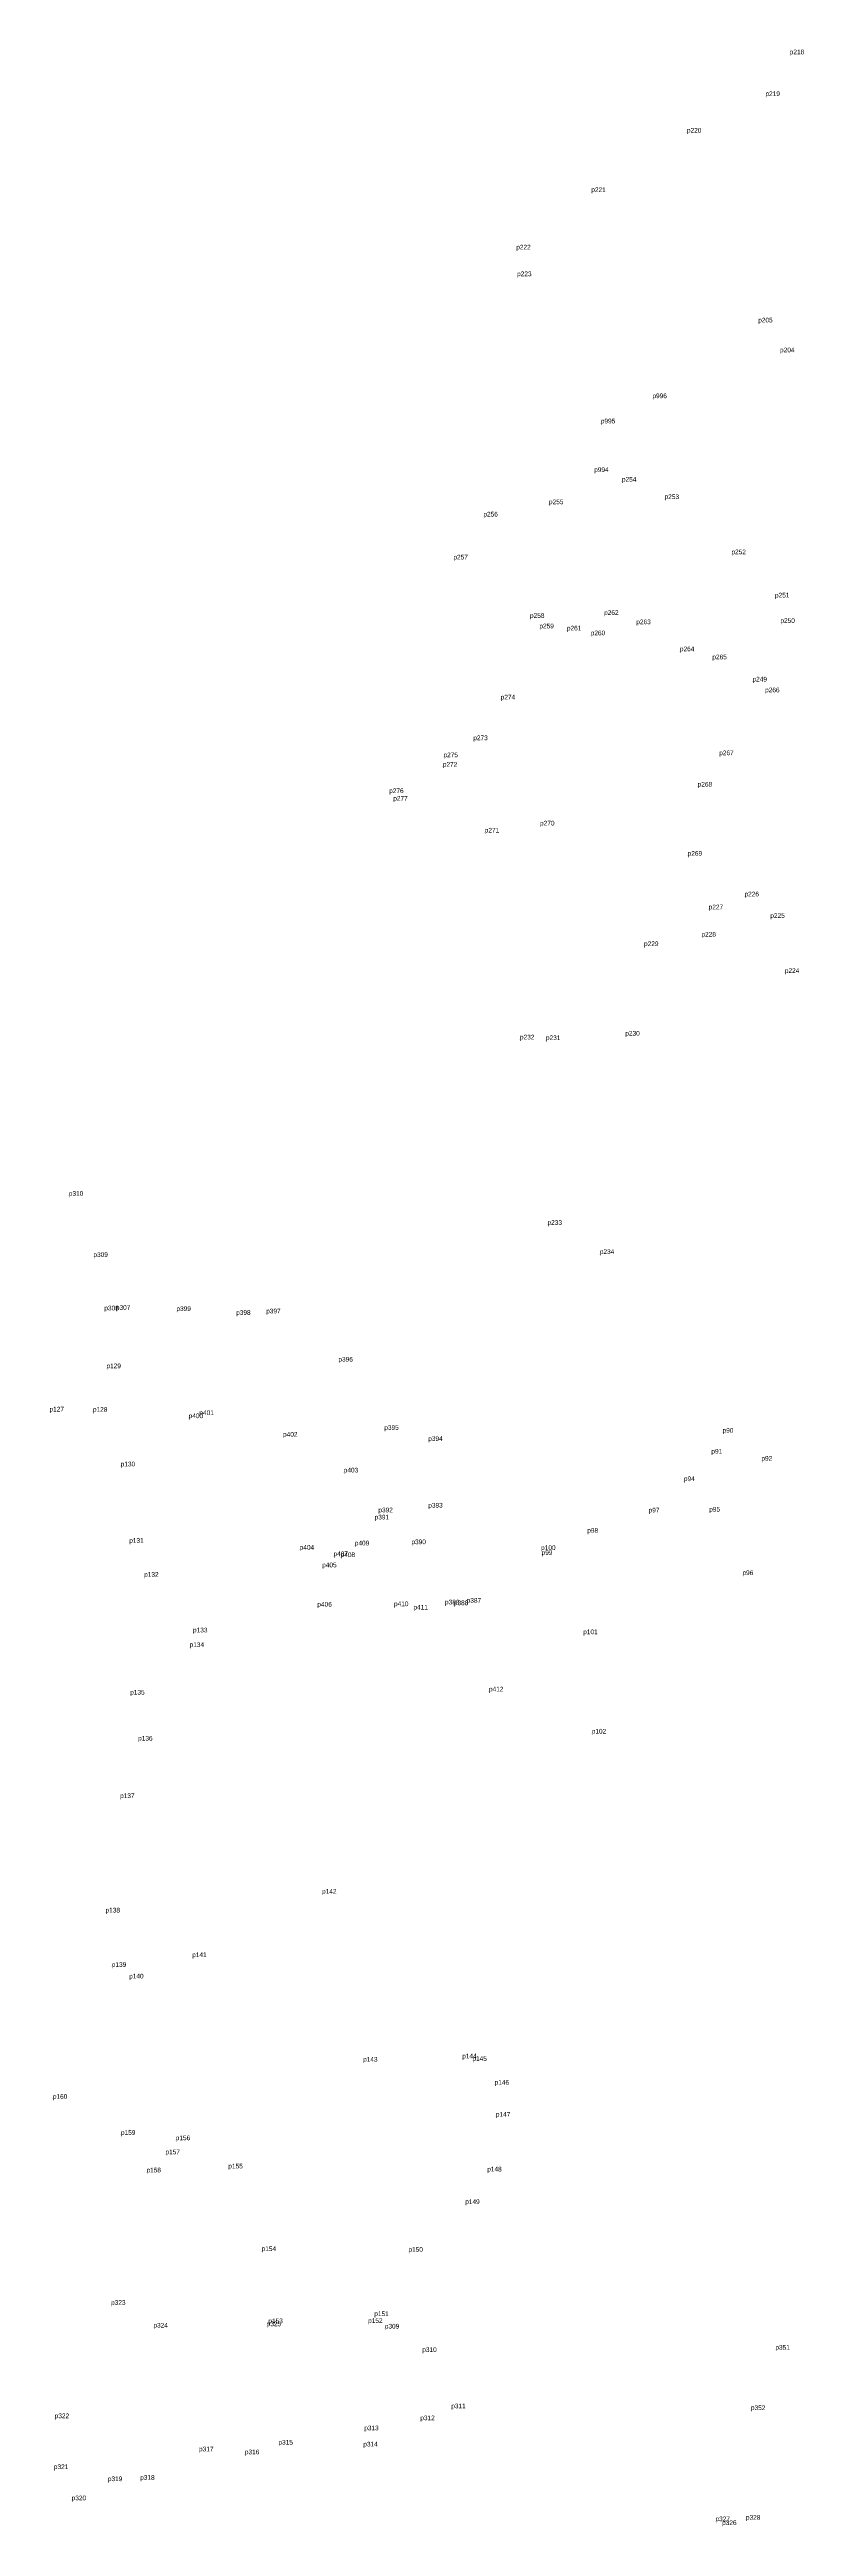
# Model space of a CAD drawing. Extents: x -2 to 54773767, y -1 to 183694297.
# Drawn here: x 544336 to 544624, y 1837764 to 1838712 of the extents above; entities that cross this region are included whole.
import ezdxf

# ---------------------------------------------------------------- set-up
doc = ezdxf.new("R2010")
doc.units = 0
doc.layers.add('Level 12', color=7, linetype='Continuous')
doc.layers.add('Level 7', color=7, linetype='Continuous')

msp = doc.modelspace()

# ---------------------------------------------------------------- linework, layer by layer
at = {"layer": 'Level 7'}
for p, q in [((544619.162, 1838709.894), (544619.162, 1838709.894)), ((544609.873, 1838693.921), (544609.873, 1838693.921)), ((544579.808, 1838679.904), (544579.808, 1838679.904)), ((544543.228, 1838657.159), (544543.228, 1838657.159)), ((544514.499, 1838635.194), (544514.499, 1838635.194)), ((544514.812, 1838624.952), (544514.812, 1838624.952)), ((544607.103, 1838607.253), (544607.103, 1838607.253)), ((544615.47, 1838595.817), (544615.47, 1838595.817)), ((544566.602, 1838578.26), (544566.602, 1838578.26)), ((544546.857, 1838568.609), (544546.857, 1838568.609)), ((544544.311, 1838549.991), (544544.311, 1838549.991)), ((544554.934, 1838546.288), (544554.934, 1838546.288)), ((544527.007, 1838537.655), (544527.007, 1838537.655)), ((544571.261, 1838539.652), (544571.261, 1838539.652)), ((544501.909, 1838532.958), (544501.909, 1838532.958)), ((544596.848, 1838518.508), (544596.848, 1838518.508)), ((544490.428, 1838516.514), (544490.428, 1838516.514)), ((544613.525, 1838501.959), (544613.525, 1838501.959)), ((544519.755, 1838494.143), (544519.755, 1838494.143)), ((544523.343, 1838490.139), (544523.343, 1838490.139)), ((544533.869, 1838489.343), (544533.869, 1838489.343)), ((544548.128, 1838495.298), (544548.128, 1838495.298)), ((544560.432, 1838491.73), (544560.432, 1838491.73)), ((544615.591, 1838492.228), (544615.591, 1838492.228)), ((544543.003, 1838487.492), (544543.003, 1838487.492)), ((544577.121, 1838481.37), (544577.121, 1838481.37)), ((544589.54, 1838478.291), (544589.54, 1838478.291)), ((544604.907, 1838469.789), (544604.907, 1838469.789)), ((544508.533, 1838462.922), (544508.533, 1838462.922)), ((544609.741, 1838465.665), (544609.741, 1838465.665)), ((544498.042, 1838447.339), (544498.042, 1838447.339)), ((544592.176, 1838441.587), (544592.176, 1838441.587)), ((544486.385, 1838437.178), (544486.385, 1838437.178)), ((544486.628, 1838440.798), (544486.628, 1838440.798)), ((544465.843, 1838427.078), (544465.843, 1838427.078)), ((544467.42, 1838424.168), (544467.42, 1838424.168)), ((544583.922, 1838429.564), (544583.922, 1838429.564)), ((544523.6, 1838414.681), (544523.6, 1838414.681)), ((544502.427, 1838411.971), (544502.427, 1838411.971)), ((544580.095, 1838403.088), (544580.095, 1838403.088)), ((544601.851, 1838387.534), (544601.851, 1838387.534)), ((544588.137, 1838382.577), (544588.137, 1838382.577)), ((544611.739, 1838379.299), (544611.739, 1838379.299)), ((544563.402, 1838368.508), (544563.402, 1838368.508)), ((544585.37, 1838372.121), (544585.37, 1838372.121)), ((544617.293, 1838358.235), (544617.293, 1838358.235)), ((544515.91, 1838332.784), (544515.91, 1838332.784)), ((544525.86, 1838332.525), (544525.86, 1838332.525)), ((544556.232, 1838334.232), (544556.232, 1838334.232)), ((544343.217, 1838272.919), (544343.217, 1838272.919)), ((544526.459, 1838261.801), (544526.459, 1838261.801)), ((544352.634, 1838249.51), (544352.634, 1838249.51)), ((544546.473, 1838250.641), (544546.473, 1838250.641)), ((544356.833, 1838229.056), (544356.833, 1838229.056)), ((544361.242, 1838229.254), (544361.242, 1838229.254)), ((544384.41, 1838228.812), (544384.41, 1838228.812)), ((544407.28, 1838227.342), (544407.28, 1838227.342)), ((544418.776, 1838227.909), (544418.776, 1838227.909)), ((544357.625, 1838206.915), (544357.625, 1838206.915)), ((544446.408, 1838209.434), (544446.408, 1838209.434)), ((544335.842, 1838190.345), (544335.842, 1838190.345)), ((544352.447, 1838190.243), (544352.447, 1838190.243)), ((544389.113, 1838187.805), (544389.113, 1838187.805)), ((544393.198, 1838188.998), (544393.198, 1838188.998)), ((544425.227, 1838180.71), (544425.227, 1838180.71)), ((544463.977, 1838183.308), (544463.977, 1838183.308)), ((544480.788, 1838179.088), (544480.788, 1838179.088)), ((544593.459, 1838182.221), (544593.459, 1838182.221)), ((544363.084, 1838169.343), (544363.084, 1838169.343)), ((544448.459, 1838167.02), (544448.459, 1838167.02)), ((544589.173, 1838174.206), (544589.173, 1838174.206)), ((544608.317, 1838171.5), (544608.317, 1838171.5)), ((544578.65, 1838163.699), (544578.65, 1838163.699)), ((544460.272, 1838149.029), (544460.272, 1838149.029)), ((544461.711, 1838151.748), (544461.711, 1838151.748)), ((544480.809, 1838153.569), (544480.809, 1838153.569)), ((544565.144, 1838151.698), (544565.144, 1838151.698)), ((544588.347, 1838152.033), (544588.347, 1838152.033)), ((544366.352, 1838140.086), (544366.352, 1838140.086)), ((544452.694, 1838139.09), (544452.694, 1838139.09)), ((544474.357, 1838139.554), (544474.357, 1838139.554)), ((544541.662, 1838143.937), (544541.662, 1838143.937)), ((544431.607, 1838137.452), (544431.607, 1838137.452)), ((544440.192, 1838130.715), (544440.192, 1838130.715)), ((544444.54, 1838134.964), (544444.54, 1838134.964)), ((544447.262, 1838134.627), (544447.262, 1838134.627)), ((544523.996, 1838137.328), (544523.996, 1838137.328)), ((544524.198, 1838135.439), (544524.198, 1838135.439)), ((544372.056, 1838127.092), (544372.056, 1838127.092)), ((544601.072, 1838127.746), (544601.072, 1838127.746)), ((544438.362, 1838115.654), (544438.362, 1838115.654)), ((544467.698, 1838115.829), (544467.698, 1838115.829)), ((544475.124, 1838114.539), (544475.124, 1838114.539)), ((544487.227, 1838116.496), (544487.227, 1838116.496)), ((544490.593, 1838116.198), (544490.593, 1838116.198)), ((544495.517, 1838117.152), (544495.517, 1838117.152)), ((544389.461, 1838100.178), (544389.461, 1838100.178)), ((544390.759, 1838105.789), (544390.759, 1838105.789)), ((544540.112, 1838105.105), (544540.112, 1838105.105)), ((544366.719, 1838081.975), (544366.719, 1838081.975)), ((544504.048, 1838083.18), (544504.048, 1838083.18)), ((544369.745, 1838064.368), (544369.745, 1838064.368)), ((544543.395, 1838067.05), (544543.395, 1838067.05)), ((544362.856, 1838042.361), (544362.856, 1838042.361)), ((544440.17, 1838005.771), (544440.17, 1838005.771)), ((544357.281, 1837998.57), (544357.281, 1837998.57)), ((544359.674, 1837977.743), (544359.674, 1837977.743)), ((544390.431, 1837981.486), (544390.431, 1837981.486)), ((544366.32, 1837973.313), (544366.32, 1837973.313)), ((544455.877, 1837941.443), (544455.877, 1837941.443)), ((544493.794, 1837942.707), (544493.794, 1837942.707)), ((544497.698, 1837941.758), (544497.698, 1837941.758)), ((544506.203, 1837932.632), (544506.203, 1837932.632)), ((544337.12, 1837927.246), (544337.12, 1837927.246)), ((544506.681, 1837920.381), (544506.681, 1837920.381)), ((544363.185, 1837913.446), (544363.185, 1837913.446)), ((544384.15, 1837911.395), (544384.15, 1837911.395)), ((544380.199, 1837906.002), (544380.199, 1837906.002)), ((544404.277, 1837900.602), (544404.277, 1837900.602)), ((544372.949, 1837899.075), (544372.949, 1837899.075)), ((544503.376, 1837899.429), (544503.376, 1837899.429)), ((544494.954, 1837886.96), (544494.954, 1837886.96)), ((544417.017, 1837868.97), (544417.017, 1837868.97)), ((544473.213, 1837868.68), (544473.213, 1837868.68)), ((544359.414, 1837848.384), (544359.414, 1837848.384)), ((544460.148, 1837844.07), (544460.148, 1837844.07)), ((544375.613, 1837839.648), (544375.613, 1837839.648)), ((544418.973, 1837840.197), (544418.973, 1837840.197)), ((544419.602, 1837841.344), (544419.602, 1837841.344)), ((544457.785, 1837841.439), (544457.785, 1837841.439)), ((544464.174, 1837839.292), (544464.174, 1837839.292)), ((544478.511, 1837830.323), (544478.511, 1837830.323)), ((544613.684, 1837831.193), (544613.684, 1837831.193)), ((544489.618, 1837808.769), (544489.618, 1837808.769)), ((544604.31, 1837808.094), (544604.31, 1837808.094)), ((544337.82, 1837804.983), (544337.82, 1837804.983)), ((544456.306, 1837800.347), (544456.306, 1837800.347)), ((544477.757, 1837804.197), (544477.757, 1837804.197)), ((544393.077, 1837792.278), (544393.077, 1837792.278)), ((544410.609, 1837791.155), (544410.609, 1837791.155)), ((544423.462, 1837794.848), (544423.462, 1837794.848)), ((544455.932, 1837794.164), (544455.932, 1837794.164)), ((544337.493, 1837785.494), (544337.493, 1837785.494)), ((544358.167, 1837780.885), (544358.167, 1837780.885)), ((544370.541, 1837781.389), (544370.541, 1837781.389)), ((544344.311, 1837773.555), (544344.311, 1837773.555)), ((544590.741, 1837765.541), (544590.741, 1837765.541)), ((544593.279, 1837764.081), (544593.279, 1837764.081)), ((544602.389, 1837766.11), (544602.389, 1837766.11))]:
    msp.add_line(p, q, dxfattribs=at)

# ---------------------------------------------------------------- texts
at = {"layer": 'Level 12'}
for s, p in [('p218', (544619.162, 1838709.894)), ('p219', (544609.873, 1838693.921)), ('p220', (544579.808, 1838679.904)), ('p221', (544543.228, 1838657.159)), ('p222', (544514.499, 1838635.194)), ('p223', (544514.812, 1838624.952)), ('p205', (544607.103, 1838607.253)), ('p204', (544615.47, 1838595.817)), ('p996', (544566.602, 1838578.26)), ('p995', (544546.857, 1838568.609)), ('p994', (544544.311, 1838549.991)), ('p254', (544554.934, 1838546.288)), ('p255', (544527.007, 1838537.655)), ('p253', (544571.261, 1838539.652)), ('p256', (544501.909, 1838532.958)), ('p257', (544490.428, 1838516.514)), ('p252', (544596.848, 1838518.508)), ('p251', (544613.525, 1838501.959)), ('p258', (544519.755, 1838494.143)), ('p259', (544523.343, 1838490.139)), ('p261', (544533.869, 1838489.343)), ('p260', (544543.003, 1838487.492)), ('p262', (544548.128, 1838495.298)), ('p263', (544560.432, 1838491.73)), ('p250', (544615.591, 1838492.228)), ('p264', (544577.121, 1838481.37)), ('p265', (544589.54, 1838478.291)), ('p249', (544604.907, 1838469.789)), ('p274', (544508.533, 1838462.922)), ('p266', (544609.741, 1838465.665)), ('p275', (544486.628, 1838440.798)), ('p273', (544498.042, 1838447.339)), ('p267', (544592.176, 1838441.587)), ('p272', (544486.385, 1838437.178)), ('p276', (544465.843, 1838427.078)), ('p277', (544467.42, 1838424.168)), ('p268', (544583.922, 1838429.564)), ('p271', (544502.427, 1838411.971)), ('p270', (544523.6, 1838414.681)), ('p269', (544580.095, 1838403.088)), ('p227', (544588.137, 1838382.577)), ('p226', (544601.851, 1838387.534)), ('p225', (544611.739, 1838379.299)), ('p229', (544563.402, 1838368.508)), ('p228', (544585.37, 1838372.121)), ('p224', (544617.293, 1838358.235)), ('p232', (544515.91, 1838332.784)), ('p231', (544525.86, 1838332.525)), ('p230', (544556.232, 1838334.232)), ('p310', (544343.217, 1838272.919)), ('p233', (544526.459, 1838261.801)), ('p234', (544546.473, 1838250.641)), ('p309', (544352.634, 1838249.51)), ('p308', (544356.833, 1838229.056)), ('p307', (544361.242, 1838229.254)), ('p399', (544384.41, 1838228.812)), ('p398', (544407.28, 1838227.342)), ('p397', (544418.776, 1838227.909)), ('p129', (544357.625, 1838206.915)), ('p396', (544446.408, 1838209.434)), ('p127', (544335.842, 1838190.345)), ('p128', (544352.447, 1838190.243)), ('p400', (544389.113, 1838187.805)), ('p401', (544393.198, 1838188.998)), ('p395', (544463.977, 1838183.308)), ('p402', (544425.227, 1838180.71)), ('p394', (544480.788, 1838179.088)), ('p91', (544589.173, 1838174.206)), ('p90', (544593.459, 1838182.221)), ('p130', (544363.084, 1838169.343)), ('p403', (544448.459, 1838167.02)), ('p92', (544608.317, 1838171.5)), ('p94', (544578.65, 1838163.699)), ('p391', (544460.272, 1838149.029)), ('p392', (544461.711, 1838151.748)), ('p393', (544480.809, 1838153.569)), ('p97', (544565.144, 1838151.698)), ('p95', (544588.347, 1838152.033)), ('p131', (544366.352, 1838140.086)), ('p404', (544431.607, 1838137.452)), ('p409', (544452.694, 1838139.09)), ('p390', (544474.357, 1838139.554)), ('p100', (544523.996, 1838137.328)), ('p98', (544541.662, 1838143.937)), ('p132', (544372.056, 1838127.092)), ('p405', (544440.192, 1838130.715)), ('p407', (544444.54, 1838134.964)), ('p408', (544447.262, 1838134.627)), ('p99', (544524.198, 1838135.439)), ('p96', (544601.072, 1838127.746)), ('p387', (544495.517, 1838117.152)), ('p406', (544438.362, 1838115.654)), ('p410', (544467.698, 1838115.829)), ('p411', (544475.124, 1838114.539)), ('p389', (544487.227, 1838116.496)), ('p388', (544490.593, 1838116.198)), ('p134', (544389.461, 1838100.178)), ('p133', (544390.759, 1838105.789)), ('p101', (544540.112, 1838105.105)), ('p135', (544366.719, 1838081.975)), ('p412', (544504.048, 1838083.18)), ('p136', (544369.745, 1838064.368)), ('p102', (544543.395, 1838067.05)), ('p137', (544362.856, 1838042.361)), ('p142', (544440.17, 1838005.771)), ('p138', (544357.281, 1837998.57)), ('p139', (544359.674, 1837977.743)), ('p141', (544390.431, 1837981.486)), ('p140', (544366.32, 1837973.313)), ('p143', (544455.877, 1837941.443)), ('p144', (544493.794, 1837942.707)), ('p145', (544497.698, 1837941.758)), ('p160', (544337.12, 1837927.246)), ('p146', (544506.203, 1837932.632)), ('p147', (544506.681, 1837920.381)), ('p159', (544363.185, 1837913.446)), ('p156', (544384.15, 1837911.395)), ('p158', (544372.949, 1837899.075)), ('p157', (544380.199, 1837906.002)), ('p155', (544404.277, 1837900.602)), ('p148', (544503.376, 1837899.429)), ('p149', (544494.954, 1837886.96)), ('p154', (544417.017, 1837868.97)), ('p150', (544473.213, 1837868.68)), ('p323', (544359.414, 1837848.384)), ('p151', (544460.148, 1837844.07)), ('p324', (544375.613, 1837839.648)), ('p325', (544418.973, 1837840.197)), ('p153', (544419.602, 1837841.344)), ('p152', (544457.785, 1837841.439)), ('p309', (544464.174, 1837839.292)), ('p310', (544478.511, 1837830.323)), ('p351', (544613.684, 1837831.193)), ('p322', (544337.82, 1837804.983)), ('p312', (544477.757, 1837804.197)), ('p311', (544489.618, 1837808.769)), ('p352', (544604.31, 1837808.094)), ('p315', (544423.462, 1837794.848)), ('p313', (544456.306, 1837800.347)), ('p321', (544337.493, 1837785.494)), ('p317', (544393.077, 1837792.278)), ('p316', (544410.609, 1837791.155)), ('p314', (544455.932, 1837794.164)), ('p319', (544358.167, 1837780.885)), ('p318', (544370.541, 1837781.389)), ('p320', (544344.311, 1837773.555)), ('p328', (544602.389, 1837766.11)), ('p327', (544590.741, 1837765.541)), ('p326', (544593.279, 1837764.081))]:
    msp.add_text(s, height=1.8, dxfattribs=at).set_placement(p)

doc.saveas('drawing.dxf')
